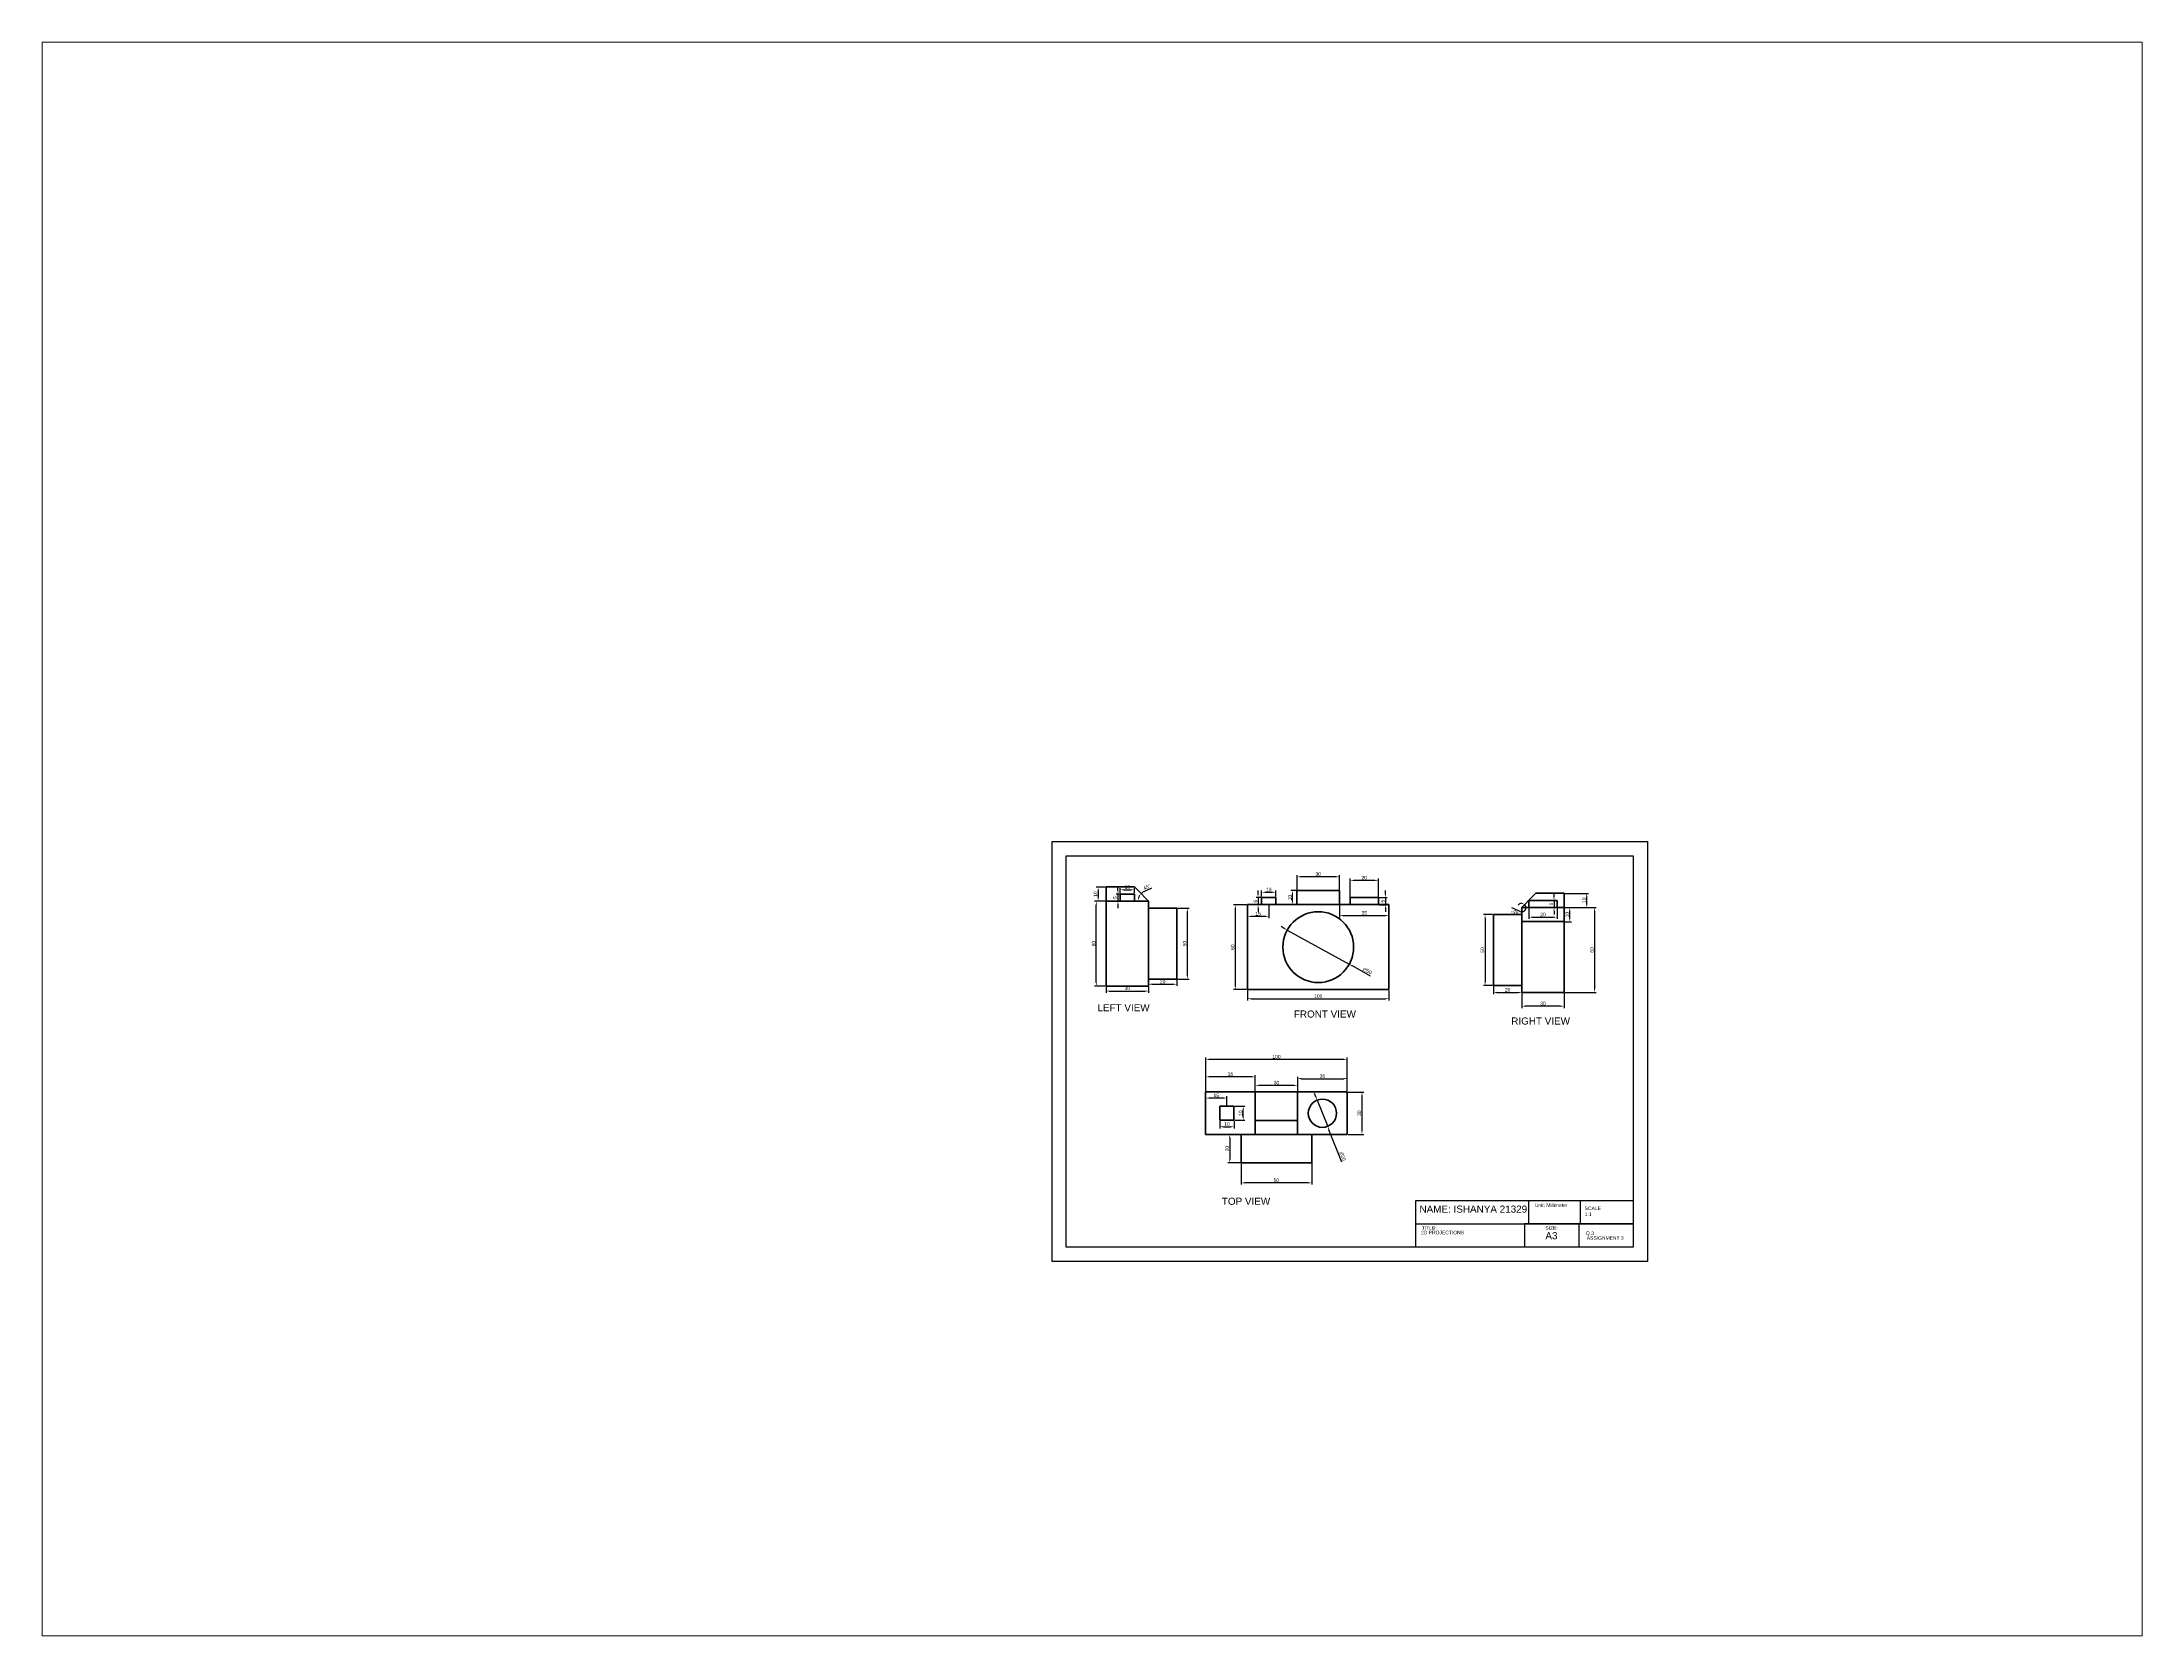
# Paper-space layout 'Layout2' of a CAD drawing. Header units: millimetres. Extents: x 26 to 231, y 20 to 176.
# The model-space entities are those that its viewports show. They can reach past a viewport. Long polylines and large blocks are cut down to what shows.
import ezdxf

# ---------------------------------------------------------------- set-up
doc = ezdxf.new("R2010")
doc.units = ezdxf.units.MM
doc.linetypes.add('ACAD_ISO07W100', pattern=[3, 0, -3])
doc.layers.get('0').update_dxf_attribs({"lineweight": 35})
doc.layers.add('Layer1', color=7, linetype='ACAD_ISO07W100', lineweight=40)
doc.layers.add('Midpoint line', color=130, linetype='Continuous', lineweight=18)
doc.styles.get("Standard").update_dxf_attribs({"font": 'arial.ttf'})
doc.dimstyles.new('ISO-25', dxfattribs={"dimtxt": 2.5, "dimasz": 2.5, "dimexe": 1.25, "dimexo": 0.625, "dimtad": 1, "dimtxsty": 'Standard', "dimcen": 2.5, "dimclrd": 6, "dimclre": 5, "dimadec": 0, "dimazin": 0, "dimtfac": 1, "dimtmove": 0, "dimatfit": 3, "dimfxl": 1, "dimlwd": 25, "dimlwe": 25, "dimarcsym": 0})

# ---------------------------------------------------------------- blocks, each defined once
blk = doc.blocks.new('*D63')
at = {"color": 5, "linetype": 'Continuous', "lineweight": 25, "transparency": 16777216}
for p, q in [((31609.4, 19468.5), (31617.4, 19468.5)), ((31609.4, 19418.5), (31617.4, 19418.5))]:
    blk.add_line(p, q, dxfattribs=at)
at = {"color": 6, "linetype": 'Continuous', "lineweight": 25, "transparency": 16777216}
blk.add_line((31616.2, 19466), (31616.2, 19421), dxfattribs=at)
at = {"color": 6, "lineweight": 35, "transparency": 16777216}
for points in [[(31615.8, 19466), (31616.6, 19466), (31616.2, 19468.5)], [(31615.8, 19421), (31616.6, 19421), (31616.2, 19418.5)]]:
    blk.add_solid(points, dxfattribs=at)
at = {"layer": 'Defpoints', "color": 0, "lineweight": 35, "transparency": 16777216}
for p in [(31608.8, 19468.5), (31608.8, 19418.5), (31616.2, 19418.5)]:
    blk.add_point(p, dxfattribs=at)
at = {"color": 0, "lineweight": 35, "transparency": 16777216, "insert": (31614.3, 19443.5), "char_height": 2.5, "attachment_point": 5, "rotation": 90}
blk.add_mtext('50', dxfattribs=at)
blk = doc.blocks.new('*D65')
at = {"color": 5, "linetype": 'Continuous', "lineweight": 25, "transparency": 16777216}
for p, q in [((31568.8, 19479.1), (31568.8, 19482.7)), ((31578.8, 19479.1), (31578.8, 19482.7))]:
    blk.add_line(p, q, dxfattribs=at)
at = {"color": 6, "linetype": 'Continuous', "lineweight": 25, "transparency": 16777216}
blk.add_line((31571.3, 19481.5), (31576.3, 19481.5), dxfattribs=at)
at = {"color": 6, "lineweight": 35, "transparency": 16777216}
for points in [[(31571.3, 19481.9), (31571.3, 19481.1), (31568.8, 19481.5)], [(31576.3, 19481.9), (31576.3, 19481.1), (31578.8, 19481.5)]]:
    blk.add_solid(points, dxfattribs=at)
at = {"layer": 'Defpoints', "color": 0, "lineweight": 35, "transparency": 16777216}
for p in [(31568.8, 19478.5), (31578.8, 19481.5), (31578.8, 19478.5)]:
    blk.add_point(p, dxfattribs=at)
at = {"color": 0, "lineweight": 35, "transparency": 16777216, "insert": (31573.8, 19483.4), "char_height": 2.5, "attachment_point": 5}
blk.add_mtext('10', dxfattribs=at)
blk = doc.blocks.new('*D66')
at = {"color": 6, "linetype": 'Continuous', "lineweight": 25, "transparency": 16777216}
for p, q in [((31567.2, 19481), (31567.2, 19483.5)), ((31567.2, 19478.5), (31567.2, 19473.5)), ((31567.2, 19471), (31567.2, 19468.5))]:
    blk.add_line(p, q, dxfattribs=at)
at = {"color": 5, "linetype": 'Continuous', "lineweight": 25, "transparency": 16777216}
for p, q in [((31568.2, 19478.5), (31565.9, 19478.5)), ((31568.2, 19473.5), (31565.9, 19473.5))]:
    blk.add_line(p, q, dxfattribs=at)
at = {"color": 6, "lineweight": 35, "transparency": 16777216}
for points in [[(31566.8, 19481), (31567.6, 19481), (31567.2, 19478.5)], [(31566.8, 19471), (31567.6, 19471), (31567.2, 19473.5)]]:
    blk.add_solid(points, dxfattribs=at)
at = {"layer": 'Defpoints', "color": 0, "lineweight": 35, "transparency": 16777216}
for p in [(31567.2, 19473.5), (31568.8, 19478.5), (31568.8, 19473.5)]:
    blk.add_point(p, dxfattribs=at)
at = {"color": 0, "lineweight": 35, "transparency": 16777216, "insert": (31565.3, 19476), "char_height": 2.5, "attachment_point": 5, "rotation": 90}
blk.add_mtext('5', dxfattribs=at)
blk = doc.blocks.new('*D67')
at = {"color": 5, "linetype": 'Continuous', "lineweight": 25, "transparency": 16777216}
for p, q in [((31558.2, 19483.5), (31551.9, 19483.5)), ((31558.2, 19473.5), (31551.9, 19473.5))]:
    blk.add_line(p, q, dxfattribs=at)
at = {"color": 6, "linetype": 'Continuous', "lineweight": 25, "transparency": 16777216}
blk.add_line((31553.2, 19481), (31553.2, 19476), dxfattribs=at)
at = {"color": 6, "lineweight": 35, "transparency": 16777216}
for points in [[(31552.8, 19481), (31553.6, 19481), (31553.2, 19483.5)], [(31552.8, 19476), (31553.6, 19476), (31553.2, 19473.5)]]:
    blk.add_solid(points, dxfattribs=at)
at = {"layer": 'Defpoints', "color": 0, "lineweight": 35, "transparency": 16777216}
for p in [(31558.8, 19483.5), (31553.2, 19473.5), (31558.8, 19473.5)]:
    blk.add_point(p, dxfattribs=at)
at = {"color": 0, "lineweight": 35, "transparency": 16777216, "insert": (31551.3, 19478.5), "char_height": 2.5, "attachment_point": 5, "rotation": 90}
blk.add_mtext('10', dxfattribs=at)
blk = doc.blocks.new('*D68')
at = {"color": 5, "linetype": 'Continuous', "lineweight": 25, "transparency": 16777216}
for p, q in [((31558.2, 19473.5), (31550.7, 19473.5)), ((31558.2, 19413.5), (31550.7, 19413.5))]:
    blk.add_line(p, q, dxfattribs=at)
at = {"color": 6, "linetype": 'Continuous', "lineweight": 25, "transparency": 16777216}
blk.add_line((31551.9, 19416), (31551.9, 19471), dxfattribs=at)
at = {"color": 6, "lineweight": 35, "transparency": 16777216}
for points in [[(31551.5, 19471), (31552.3, 19471), (31551.9, 19473.5)], [(31551.5, 19416), (31552.3, 19416), (31551.9, 19413.5)]]:
    blk.add_solid(points, dxfattribs=at)
at = {"layer": 'Defpoints', "color": 0, "lineweight": 35, "transparency": 16777216}
for p in [(31551.9, 19473.5), (31558.8, 19473.5), (31558.8, 19413.5)]:
    blk.add_point(p, dxfattribs=at)
at = {"color": 0, "lineweight": 35, "transparency": 16777216, "insert": (31550, 19443.5), "char_height": 2.5, "attachment_point": 5, "rotation": 90}
blk.add_mtext('60', dxfattribs=at)
blk = doc.blocks.new('*D69')
at = {"color": 6, "linetype": 'Continuous', "lineweight": 25, "transparency": 16777216}
blk.add_line((31585.6, 19480.3), (31591.2, 19483), dxfattribs=at)
for start, end in [(153.8713, 160.8177), (115.5066, 134.6889)]:
    blk.add_arc((31588.8, 19473.5), 7.5, start, end, dxfattribs=at)
at = {"color": 6, "lineweight": 35, "transparency": 16777216}
for points in [[(31582.1, 19475.9), (31581.3, 19476.1), (31581.3, 19473.5)], [(31581.7, 19477.1), (31582.4, 19476.6), (31583.5, 19478.9)]]:
    blk.add_solid(points, dxfattribs=at)
at = {"layer": 'Defpoints', "color": 0, "lineweight": 35, "transparency": 16777216}
for p in [(31573.8, 19473.5), (31581.2, 19481.2), (31581.5, 19475.5), (31588.8, 19473.5), (31588.8, 19473.5)]:
    blk.add_point(p, dxfattribs=at)
at = {"color": 0, "lineweight": 35, "transparency": 16777216, "insert": (31587.6, 19483.4), "char_height": 2.5, "attachment_point": 5, "rotation": 25.5066}
blk.add_mtext('45°', dxfattribs=at)
blk = doc.blocks.new('*D70')
at = {"color": 5, "linetype": 'Continuous', "lineweight": 25, "transparency": 16777216}
for p, q in [((31558.8, 19412.9), (31558.8, 19408.7)), ((31588.8, 19412.9), (31588.8, 19408.7))]:
    blk.add_line(p, q, dxfattribs=at)
at = {"color": 6, "linetype": 'Continuous', "lineweight": 25, "transparency": 16777216}
blk.add_line((31561.3, 19410), (31586.3, 19410), dxfattribs=at)
at = {"color": 6, "lineweight": 35, "transparency": 16777216}
for points in [[(31561.3, 19410.4), (31561.3, 19409.6), (31558.8, 19410)], [(31586.3, 19410.4), (31586.3, 19409.6), (31588.8, 19410)]]:
    blk.add_solid(points, dxfattribs=at)
at = {"layer": 'Defpoints', "color": 0, "lineweight": 35, "transparency": 16777216}
for p in [(31558.8, 19413.5), (31588.8, 19413.5), (31588.8, 19410)]:
    blk.add_point(p, dxfattribs=at)
at = {"color": 0, "lineweight": 35, "transparency": 16777216, "insert": (31573.8, 19411.9), "char_height": 2.5, "attachment_point": 5}
blk.add_mtext('30', dxfattribs=at)
blk = doc.blocks.new('*D71')
at = {"color": 5, "linetype": 'Continuous', "lineweight": 25, "transparency": 16777216}
for p, q in [((31588.8, 19417.9), (31588.8, 19413.6)), ((31608.8, 19417.9), (31608.8, 19413.6))]:
    blk.add_line(p, q, dxfattribs=at)
at = {"color": 6, "linetype": 'Continuous', "lineweight": 25, "transparency": 16777216}
blk.add_line((31591.3, 19414.8), (31606.3, 19414.8), dxfattribs=at)
at = {"color": 6, "lineweight": 35, "transparency": 16777216}
for points in [[(31591.3, 19415.3), (31591.3, 19414.4), (31588.8, 19414.8)], [(31606.3, 19415.3), (31606.3, 19414.4), (31608.8, 19414.8)]]:
    blk.add_solid(points, dxfattribs=at)
at = {"layer": 'Defpoints', "color": 0, "lineweight": 35, "transparency": 16777216}
for p in [(31588.8, 19418.5), (31608.8, 19418.5), (31608.8, 19414.8)]:
    blk.add_point(p, dxfattribs=at)
at = {"color": 0, "lineweight": 35, "transparency": 16777216, "insert": (31598.8, 19416.7), "char_height": 2.5, "attachment_point": 5}
blk.add_mtext('20', dxfattribs=at)
blk = doc.blocks.new('*D78')
at = {"color": 5, "linetype": 'Continuous', "lineweight": 25, "transparency": 16777216}
for p, q in [((31658.7, 19410.4), (31658.7, 19403.4)), ((31758.7, 19410.4), (31758.7, 19403.4))]:
    blk.add_line(p, q, dxfattribs=at)
at = {"color": 6, "linetype": 'Continuous', "lineweight": 25, "transparency": 16777216}
blk.add_line((31661.2, 19404.6), (31756.2, 19404.6), dxfattribs=at)
at = {"color": 6, "lineweight": 35, "transparency": 16777216}
for points in [[(31661.2, 19405), (31661.2, 19404.2), (31658.7, 19404.6)], [(31756.2, 19405), (31756.2, 19404.2), (31758.7, 19404.6)]]:
    blk.add_solid(points, dxfattribs=at)
at = {"layer": 'Defpoints', "color": 0, "lineweight": 35, "transparency": 16777216}
for p in [(31658.7, 19411), (31758.7, 19411), (31758.7, 19404.6)]:
    blk.add_point(p, dxfattribs=at)
at = {"color": 0, "transparency": 16777216, "insert": (31708.7, 19406.5), "char_height": 2.5, "attachment_point": 5}
blk.add_mtext('100', dxfattribs=at)
blk = doc.blocks.new('*D81')
at = {"color": 5, "linetype": 'Continuous', "lineweight": 25, "transparency": 16777216}
for p, q in [((31731.2, 19471.7), (31731.2, 19489.4)), ((31751.2, 19471.7), (31751.2, 19489.4))]:
    blk.add_line(p, q, dxfattribs=at)
at = {"color": 6, "linetype": 'Continuous', "lineweight": 25, "transparency": 16777216}
blk.add_line((31748.7, 19488.2), (31733.7, 19488.2), dxfattribs=at)
at = {"color": 6, "lineweight": 35, "transparency": 16777216}
for points in [[(31733.7, 19488.6), (31733.7, 19487.8), (31731.2, 19488.2)], [(31748.7, 19488.6), (31748.7, 19487.8), (31751.2, 19488.2)]]:
    blk.add_solid(points, dxfattribs=at)
at = {"layer": 'Defpoints', "color": 0, "lineweight": 35, "transparency": 16777216}
for p in [(31731.2, 19488.2), (31731.2, 19471), (31751.2, 19471)]:
    blk.add_point(p, dxfattribs=at)
at = {"color": 0, "transparency": 16777216, "insert": (31741.2, 19490.1), "char_height": 2.5, "attachment_point": 5}
blk.add_mtext('20', dxfattribs=at)
blk = doc.blocks.new('*D83')
at = {"color": 5, "linetype": 'Continuous', "lineweight": 25, "transparency": 16777216}
for p, q in [((31693.7, 19471.7), (31693.7, 19491.9)), ((31723.7, 19471.7), (31723.7, 19491.9))]:
    blk.add_line(p, q, dxfattribs=at)
at = {"color": 6, "linetype": 'Continuous', "lineweight": 25, "transparency": 16777216}
blk.add_line((31721.2, 19490.7), (31696.2, 19490.7), dxfattribs=at)
at = {"color": 6, "lineweight": 35, "transparency": 16777216}
for points in [[(31696.2, 19491.1), (31696.2, 19490.3), (31693.7, 19490.7)], [(31721.2, 19491.1), (31721.2, 19490.3), (31723.7, 19490.7)]]:
    blk.add_solid(points, dxfattribs=at)
at = {"layer": 'Defpoints', "color": 0, "lineweight": 35, "transparency": 16777216}
for p in [(31693.7, 19490.7), (31693.7, 19471), (31723.7, 19471)]:
    blk.add_point(p, dxfattribs=at)
at = {"color": 0, "transparency": 16777216, "insert": (31708.7, 19492.6), "char_height": 2.5, "attachment_point": 5}
blk.add_mtext('30', dxfattribs=at)
blk = doc.blocks.new('*D84')
at = {"color": 5, "linetype": 'Continuous', "lineweight": 25, "transparency": 16777216}
for p, q in [((31658.1, 19471), (31648.9, 19471)), ((31658.1, 19411), (31648.9, 19411))]:
    blk.add_line(p, q, dxfattribs=at)
at = {"color": 6, "linetype": 'Continuous', "lineweight": 25, "transparency": 16777216}
blk.add_line((31650.1, 19468.5), (31650.1, 19413.5), dxfattribs=at)
at = {"color": 6, "lineweight": 35, "transparency": 16777216}
for points in [[(31649.7, 19468.5), (31650.5, 19468.5), (31650.1, 19471)], [(31649.7, 19413.5), (31650.5, 19413.5), (31650.1, 19411)]]:
    blk.add_solid(points, dxfattribs=at)
at = {"layer": 'Defpoints', "color": 0, "lineweight": 35, "transparency": 16777216}
for p in [(31658.7, 19471), (31650.1, 19411), (31658.7, 19411)]:
    blk.add_point(p, dxfattribs=at)
at = {"color": 0, "lineweight": 35, "transparency": 16777216, "insert": (31648.2, 19441), "char_height": 2.5, "attachment_point": 5, "rotation": 90}
blk.add_mtext('60', dxfattribs=at)
blk = doc.blocks.new('*D85')
at = {"color": 6, "linetype": 'Continuous', "lineweight": 25, "transparency": 16777216}
for p, q in [((31684.6, 19454.3), (31682.4, 19455.5)), ((31686.8, 19453.1), (31730.6, 19429)), ((31745.7, 19420.6), (31732.8, 19427.8))]:
    blk.add_line(p, q, dxfattribs=at)
at = {"color": 6, "lineweight": 35, "transparency": 16777216}
for points in [[(31684.8, 19454.7), (31684.4, 19453.9), (31686.8, 19453.1)], [(31733, 19428.1), (31732.6, 19427.4), (31730.6, 19429)]]:
    blk.add_solid(points, dxfattribs=at)
at = {"layer": 'Defpoints', "color": 0, "lineweight": 35, "transparency": 16777216}
for p in [(31686.8, 19453.1), (31730.6, 19429)]:
    blk.add_point(p, dxfattribs=at)
at = {"color": 0, "lineweight": 35, "transparency": 16777216, "insert": (31743.4, 19424.2), "char_height": 2.5, "attachment_point": 5, "rotation": 331.1453}
blk.add_mtext('∅50', dxfattribs=at)
blk = doc.blocks.new('*D89')
at = {"color": 5, "linetype": 'Continuous', "lineweight": 25, "transparency": 16777216}
for p, q in [((31693.1, 19481), (31689.3, 19481)), ((31693.1, 19471), (31689.3, 19471))]:
    blk.add_line(p, q, dxfattribs=at)
at = {"color": 6, "linetype": 'Continuous', "lineweight": 25, "transparency": 16777216}
blk.add_line((31690.5, 19473.5), (31690.5, 19478.5), dxfattribs=at)
at = {"color": 6, "lineweight": 35, "transparency": 16777216}
for points in [[(31690.1, 19478.5), (31690.9, 19478.5), (31690.5, 19481)], [(31690.1, 19473.5), (31690.9, 19473.5), (31690.5, 19471)]]:
    blk.add_solid(points, dxfattribs=at)
at = {"layer": 'Defpoints', "color": 0, "lineweight": 35, "transparency": 16777216}
for p in [(31690.5, 19481), (31693.7, 19481), (31693.7, 19471)]:
    blk.add_point(p, dxfattribs=at)
at = {"color": 0, "lineweight": 35, "transparency": 16777216, "insert": (31688.6, 19476), "char_height": 2.5, "attachment_point": 5, "rotation": 90}
blk.add_mtext('10', dxfattribs=at)
blk = doc.blocks.new('*D91')
at = {"color": 5, "linetype": 'Continuous', "lineweight": 25, "transparency": 16777216}
for p, q in [((31751.8, 19476), (31757.5, 19476)), ((31751.8, 19471), (31757.5, 19471))]:
    blk.add_line(p, q, dxfattribs=at)
at = {"color": 6, "linetype": 'Continuous', "lineweight": 25, "transparency": 16777216}
for p, q in [((31756.2, 19478.5), (31756.2, 19481)), ((31756.2, 19476), (31756.2, 19471)), ((31756.2, 19468.5), (31756.2, 19466))]:
    blk.add_line(p, q, dxfattribs=at)
at = {"color": 6, "lineweight": 35, "transparency": 16777216}
for points in [[(31755.8, 19478.5), (31756.6, 19478.5), (31756.2, 19476)], [(31755.8, 19468.5), (31756.6, 19468.5), (31756.2, 19471)]]:
    blk.add_solid(points, dxfattribs=at)
at = {"layer": 'Defpoints', "color": 0, "lineweight": 35, "transparency": 16777216}
for p in [(31751.2, 19476), (31751.2, 19471), (31756.2, 19471)]:
    blk.add_point(p, dxfattribs=at)
at = {"color": 0, "lineweight": 35, "transparency": 16777216, "insert": (31754.3, 19473.5), "char_height": 2.5, "attachment_point": 5, "rotation": 90}
blk.add_mtext('5', dxfattribs=at)
blk = doc.blocks.new('*D93')
at = {"color": 5, "linetype": 'Continuous', "lineweight": 25, "transparency": 16777216}
for p, q in [((31668.1, 19476), (31664.9, 19476)), ((31668.1, 19471), (31664.9, 19471))]:
    blk.add_line(p, q, dxfattribs=at)
at = {"color": 6, "linetype": 'Continuous', "lineweight": 25, "transparency": 16777216}
for p, q in [((31666.2, 19478.5), (31666.2, 19481)), ((31666.2, 19476), (31666.2, 19471)), ((31666.2, 19468.5), (31666.2, 19466))]:
    blk.add_line(p, q, dxfattribs=at)
at = {"color": 6, "lineweight": 35, "transparency": 16777216}
for points in [[(31665.8, 19478.5), (31666.6, 19478.5), (31666.2, 19476)], [(31665.8, 19468.5), (31666.6, 19468.5), (31666.2, 19471)]]:
    blk.add_solid(points, dxfattribs=at)
at = {"layer": 'Defpoints', "color": 0, "lineweight": 35, "transparency": 16777216}
for p in [(31666.2, 19471), (31668.7, 19476), (31668.7, 19471)]:
    blk.add_point(p, dxfattribs=at)
at = {"color": 0, "lineweight": 35, "transparency": 16777216, "insert": (31664.3, 19473.5), "char_height": 2.5, "attachment_point": 5, "rotation": 90}
blk.add_mtext('5', dxfattribs=at)
blk = doc.blocks.new('*D94')
at = {"color": 5, "linetype": 'Continuous', "lineweight": 25, "transparency": 16777216}
for p, q in [((31668.7, 19476.7), (31668.7, 19481)), ((31678.7, 19476.7), (31678.7, 19481))]:
    blk.add_line(p, q, dxfattribs=at)
at = {"color": 6, "linetype": 'Continuous', "lineweight": 25, "transparency": 16777216}
blk.add_line((31671.2, 19479.8), (31676.2, 19479.8), dxfattribs=at)
at = {"color": 6, "lineweight": 35, "transparency": 16777216}
for points in [[(31671.2, 19480.2), (31671.2, 19479.4), (31668.7, 19479.8)], [(31676.2, 19480.2), (31676.2, 19479.4), (31678.7, 19479.8)]]:
    blk.add_solid(points, dxfattribs=at)
at = {"layer": 'Defpoints', "color": 0, "lineweight": 35, "transparency": 16777216}
for p in [(31668.7, 19476), (31678.7, 19479.8), (31678.7, 19476)]:
    blk.add_point(p, dxfattribs=at)
at = {"color": 0, "lineweight": 35, "transparency": 16777216, "insert": (31673.7, 19481.7), "char_height": 2.5, "attachment_point": 5}
blk.add_mtext('10', dxfattribs=at)
blk = doc.blocks.new('*D95')
at = {"color": 5, "linetype": 'Continuous', "lineweight": 25, "transparency": 16777216}
for p, q in [((31658.7, 19470.4), (31658.7, 19461.5)), ((31673.7, 19470.4), (31673.7, 19461.5))]:
    blk.add_line(p, q, dxfattribs=at)
at = {"color": 6, "linetype": 'Continuous', "lineweight": 25, "transparency": 16777216}
blk.add_line((31671.2, 19462.7), (31661.2, 19462.7), dxfattribs=at)
at = {"color": 6, "lineweight": 35, "transparency": 16777216}
for points in [[(31661.2, 19463.2), (31661.2, 19462.3), (31658.7, 19462.7)], [(31671.2, 19463.2), (31671.2, 19462.3), (31673.7, 19462.7)]]:
    blk.add_solid(points, dxfattribs=at)
at = {"layer": 'Defpoints', "color": 0, "lineweight": 35, "transparency": 16777216}
for p in [(31658.7, 19471), (31673.7, 19471), (31658.7, 19462.7)]:
    blk.add_point(p, dxfattribs=at)
at = {"color": 0, "lineweight": 35, "transparency": 16777216, "insert": (31666.2, 19464.6), "char_height": 2.5, "attachment_point": 5}
blk.add_mtext('15', dxfattribs=at)
blk = doc.blocks.new('*D96')
at = {"color": 5, "linetype": 'Continuous', "lineweight": 25, "transparency": 16777216}
for p, q in [((31723.7, 19470.4), (31723.7, 19462)), ((31758.7, 19470.4), (31758.7, 19462))]:
    blk.add_line(p, q, dxfattribs=at)
at = {"color": 6, "linetype": 'Continuous', "lineweight": 25, "transparency": 16777216}
blk.add_line((31726.2, 19463.3), (31756.2, 19463.3), dxfattribs=at)
at = {"color": 6, "lineweight": 35, "transparency": 16777216}
for points in [[(31726.2, 19463.7), (31726.2, 19462.9), (31723.7, 19463.3)], [(31756.2, 19463.7), (31756.2, 19462.9), (31758.7, 19463.3)]]:
    blk.add_solid(points, dxfattribs=at)
at = {"layer": 'Defpoints', "color": 0, "lineweight": 35, "transparency": 16777216}
for p in [(31723.7, 19471), (31758.7, 19471), (31758.7, 19463.3)]:
    blk.add_point(p, dxfattribs=at)
at = {"color": 0, "lineweight": 35, "transparency": 16777216, "insert": (31741.2, 19465.2), "char_height": 2.5, "attachment_point": 5}
blk.add_mtext('35', dxfattribs=at)
blk = doc.blocks.new('*D105')
at = {"color": 5, "linetype": 'Continuous', "lineweight": 25, "transparency": 16777216}
for p, q in [((31852.5, 19408.4), (31852.5, 19398)), ((31882.5, 19408.4), (31882.5, 19398))]:
    blk.add_line(p, q, dxfattribs=at)
at = {"color": 6, "linetype": 'Continuous', "lineweight": 25, "transparency": 16777216}
blk.add_line((31880, 19399.3), (31855, 19399.3), dxfattribs=at)
at = {"color": 6, "lineweight": 35, "transparency": 16777216}
for points in [[(31855, 19399.7), (31855, 19398.9), (31852.5, 19399.3)], [(31880, 19399.7), (31880, 19398.9), (31882.5, 19399.3)]]:
    blk.add_solid(points, dxfattribs=at)
at = {"layer": 'Defpoints', "color": 0, "lineweight": 35, "transparency": 16777216}
for p in [(31852.5, 19409), (31882.5, 19409), (31852.5, 19399.3)]:
    blk.add_point(p, dxfattribs=at)
at = {"color": 0, "transparency": 16777216, "insert": (31867.5, 19401.2), "char_height": 2.5, "attachment_point": 5}
blk.add_mtext('30', dxfattribs=at)
blk = doc.blocks.new('*D107')
at = {"color": 5, "linetype": 'Continuous', "lineweight": 25, "transparency": 16777216}
for p, q in [((31883.1, 19479), (31899.7, 19479)), ((31883.1, 19469), (31899.7, 19469))]:
    blk.add_line(p, q, dxfattribs=at)
at = {"color": 6, "linetype": 'Continuous', "lineweight": 25, "transparency": 16777216}
blk.add_line((31898.4, 19471.5), (31898.4, 19476.5), dxfattribs=at)
at = {"color": 6, "lineweight": 35, "transparency": 16777216}
for points in [[(31898, 19476.5), (31898.9, 19476.5), (31898.4, 19479)], [(31898, 19471.5), (31898.9, 19471.5), (31898.4, 19469)]]:
    blk.add_solid(points, dxfattribs=at)
at = {"layer": 'Defpoints', "color": 0, "lineweight": 35, "transparency": 16777216}
for p in [(31882.5, 19479), (31882.5, 19469), (31898.4, 19479)]:
    blk.add_point(p, dxfattribs=at)
at = {"color": 0, "transparency": 16777216, "insert": (31896.5, 19474.1), "char_height": 2.5, "attachment_point": 5, "rotation": 90}
blk.add_mtext('10', dxfattribs=at)
blk = doc.blocks.new('*D108')
at = {"color": 5, "linetype": 'Continuous', "lineweight": 25, "transparency": 16777216}
for p, q in [((31883.1, 19469), (31905.2, 19469)), ((31883.1, 19409), (31905.2, 19409))]:
    blk.add_line(p, q, dxfattribs=at)
at = {"color": 6, "linetype": 'Continuous', "lineweight": 25, "transparency": 16777216}
blk.add_line((31904, 19466.5), (31904, 19411.5), dxfattribs=at)
at = {"color": 6, "lineweight": 35, "transparency": 16777216}
for points in [[(31903.6, 19466.5), (31904.4, 19466.5), (31904, 19469)], [(31903.6, 19411.5), (31904.4, 19411.5), (31904, 19409)]]:
    blk.add_solid(points, dxfattribs=at)
at = {"layer": 'Defpoints', "color": 0, "lineweight": 35, "transparency": 16777216}
for p in [(31882.5, 19469), (31882.5, 19409), (31904, 19409)]:
    blk.add_point(p, dxfattribs=at)
at = {"color": 0, "transparency": 16777216, "insert": (31902.1, 19439), "char_height": 2.5, "attachment_point": 5, "rotation": 90}
blk.add_mtext('60', dxfattribs=at)
blk = doc.blocks.new('*D111')
at = {"color": 5, "linetype": 'Continuous', "lineweight": 25, "transparency": 16777216}
for p, q in [((31873.1, 19474), (31876.5, 19474)), ((31873.1, 19469), (31876.5, 19469))]:
    blk.add_line(p, q, dxfattribs=at)
at = {"color": 6, "linetype": 'Continuous', "lineweight": 25, "transparency": 16777216}
for p, q in [((31875.3, 19476.5), (31875.3, 19479)), ((31875.3, 19474), (31875.3, 19469)), ((31875.3, 19466.5), (31875.3, 19464))]:
    blk.add_line(p, q, dxfattribs=at)
at = {"color": 6, "lineweight": 35, "transparency": 16777216}
for points in [[(31874.9, 19476.5), (31875.7, 19476.5), (31875.3, 19474)], [(31874.9, 19466.5), (31875.7, 19466.5), (31875.3, 19469)]]:
    blk.add_solid(points, dxfattribs=at)
at = {"layer": 'Defpoints', "color": 0, "lineweight": 35, "transparency": 16777216}
for p in [(31872.5, 19474), (31872.5, 19469), (31875.3, 19469)]:
    blk.add_point(p, dxfattribs=at)
at = {"color": 0, "lineweight": 35, "transparency": 16777216, "insert": (31873.4, 19471.5), "char_height": 2.5, "attachment_point": 5, "rotation": 90}
blk.add_mtext('5', dxfattribs=at)
blk = doc.blocks.new('*D112')
at = {"color": 5, "linetype": 'Continuous', "lineweight": 25, "transparency": 16777216}
for p, q in [((31857.5, 19468.4), (31857.5, 19461)), ((31877.5, 19468.4), (31877.5, 19461))]:
    blk.add_line(p, q, dxfattribs=at)
at = {"color": 6, "linetype": 'Continuous', "lineweight": 25, "transparency": 16777216}
blk.add_line((31860, 19462.2), (31875, 19462.2), dxfattribs=at)
at = {"color": 6, "lineweight": 35, "transparency": 16777216}
for points in [[(31860, 19462.6), (31860, 19461.8), (31857.5, 19462.2)], [(31875, 19462.6), (31875, 19461.8), (31877.5, 19462.2)]]:
    blk.add_solid(points, dxfattribs=at)
at = {"layer": 'Defpoints', "color": 0, "lineweight": 35, "transparency": 16777216}
for p in [(31857.5, 19469), (31877.5, 19469), (31877.5, 19462.2)]:
    blk.add_point(p, dxfattribs=at)
at = {"color": 0, "lineweight": 35, "transparency": 16777216, "insert": (31867.5, 19464.1), "char_height": 2.5, "attachment_point": 5}
blk.add_mtext('20', dxfattribs=at)
blk = doc.blocks.new('*D116')
at = {"color": 5, "linetype": 'Continuous', "lineweight": 25, "transparency": 16777216}
for p, q in [((31832.5, 19413.4), (31832.5, 19407.8)), ((31852.5, 19413.4), (31852.5, 19407.8))]:
    blk.add_line(p, q, dxfattribs=at)
at = {"color": 6, "linetype": 'Continuous', "lineweight": 25, "transparency": 16777216}
blk.add_line((31835, 19409), (31850, 19409), dxfattribs=at)
at = {"color": 6, "lineweight": 35, "transparency": 16777216}
for points in [[(31835, 19409.5), (31835, 19408.6), (31832.5, 19409)], [(31850, 19409.5), (31850, 19408.6), (31852.5, 19409)]]:
    blk.add_solid(points, dxfattribs=at)
at = {"layer": 'Defpoints', "color": 0, "lineweight": 35, "transparency": 16777216}
for p in [(31832.5, 19414), (31852.5, 19414), (31852.5, 19409)]:
    blk.add_point(p, dxfattribs=at)
at = {"color": 0, "lineweight": 35, "transparency": 16777216, "insert": (31842.5, 19410.9), "char_height": 2.5, "attachment_point": 5}
blk.add_mtext('20', dxfattribs=at)
blk = doc.blocks.new('*D117')
at = {"color": 5, "linetype": 'Continuous', "lineweight": 25, "transparency": 16777216}
for p, q in [((31831.9, 19464), (31825.4, 19464)), ((31831.9, 19414), (31825.4, 19414))]:
    blk.add_line(p, q, dxfattribs=at)
at = {"color": 6, "linetype": 'Continuous', "lineweight": 25, "transparency": 16777216}
blk.add_line((31826.6, 19461.5), (31826.6, 19416.5), dxfattribs=at)
at = {"color": 6, "lineweight": 35, "transparency": 16777216}
for points in [[(31826.2, 19461.5), (31827, 19461.5), (31826.6, 19464)], [(31826.2, 19416.5), (31827, 19416.5), (31826.6, 19414)]]:
    blk.add_solid(points, dxfattribs=at)
at = {"layer": 'Defpoints', "color": 0, "lineweight": 35, "transparency": 16777216}
for p in [(31832.5, 19464), (31826.6, 19414), (31832.5, 19414)]:
    blk.add_point(p, dxfattribs=at)
at = {"color": 0, "lineweight": 35, "transparency": 16777216, "insert": (31824.7, 19439), "char_height": 2.5, "attachment_point": 5, "rotation": 90}
blk.add_mtext('50', dxfattribs=at)
blk = doc.blocks.new('*D135')
at = {"color": 5, "linetype": 'Continuous', "lineweight": 25, "transparency": 16777216}
for p, q in [((31654.2, 19308.1), (31654.2, 19273.3)), ((31704.2, 19308.1), (31704.2, 19273.3))]:
    blk.add_line(p, q, dxfattribs=at)
at = {"color": 6, "linetype": 'Continuous', "lineweight": 25, "transparency": 16777216}
blk.add_line((31701.7, 19274.5), (31656.7, 19274.5), dxfattribs=at)
at = {"color": 6, "lineweight": 35, "transparency": 16777216}
for points in [[(31656.7, 19274.9), (31656.7, 19274.1), (31654.2, 19274.5)], [(31701.7, 19274.9), (31701.7, 19274.1), (31704.2, 19274.5)]]:
    blk.add_solid(points, dxfattribs=at)
at = {"layer": 'Defpoints', "color": 0, "lineweight": 35, "transparency": 16777216}
for p in [(31654.2, 19308.7), (31704.2, 19308.7), (31654.2, 19274.5)]:
    blk.add_point(p, dxfattribs=at)
at = {"color": 0, "transparency": 16777216, "insert": (31679.2, 19276.4), "char_height": 2.5, "attachment_point": 5}
blk.add_mtext('50', dxfattribs=at)
blk = doc.blocks.new('*D136')
at = {"color": 5, "linetype": 'Continuous', "lineweight": 25, "transparency": 16777216}
for p, q in [((31653.5, 19308.7), (31644.9, 19308.7)), ((31653.5, 19288.7), (31644.9, 19288.7))]:
    blk.add_line(p, q, dxfattribs=at)
at = {"color": 6, "linetype": 'Continuous', "lineweight": 25, "transparency": 16777216}
blk.add_line((31646.2, 19306.2), (31646.2, 19291.2), dxfattribs=at)
at = {"color": 6, "lineweight": 35, "transparency": 16777216}
for points in [[(31645.7, 19306.2), (31646.6, 19306.2), (31646.2, 19308.7)], [(31645.7, 19291.2), (31646.6, 19291.2), (31646.2, 19288.7)]]:
    blk.add_solid(points, dxfattribs=at)
at = {"layer": 'Defpoints', "color": 0, "lineweight": 35, "transparency": 16777216}
for p in [(31654.2, 19308.7), (31646.2, 19288.7), (31654.2, 19288.7)]:
    blk.add_point(p, dxfattribs=at)
at = {"color": 0, "transparency": 16777216, "insert": (31644.3, 19298.7), "char_height": 2.5, "attachment_point": 5, "rotation": 90}
blk.add_mtext('20', dxfattribs=at)
blk = doc.blocks.new('*D138')
at = {"color": 5, "linetype": 'Continuous', "lineweight": 25, "transparency": 16777216}
for p, q in [((31629.2, 19339.3), (31629.2, 19363)), ((31729.2, 19339.3), (31729.2, 19363))]:
    blk.add_line(p, q, dxfattribs=at)
at = {"color": 6, "linetype": 'Continuous', "lineweight": 25, "transparency": 16777216}
blk.add_line((31726.7, 19361.7), (31631.7, 19361.7), dxfattribs=at)
at = {"color": 6, "lineweight": 35, "transparency": 16777216}
for points in [[(31631.7, 19362.1), (31631.7, 19361.3), (31629.2, 19361.7)], [(31726.7, 19362.1), (31726.7, 19361.3), (31729.2, 19361.7)]]:
    blk.add_solid(points, dxfattribs=at)
at = {"layer": 'Defpoints', "color": 0, "lineweight": 35, "transparency": 16777216}
for p in [(31629.2, 19361.7), (31629.2, 19338.7), (31729.2, 19338.7)]:
    blk.add_point(p, dxfattribs=at)
at = {"color": 0, "transparency": 16777216, "insert": (31679.2, 19363.6), "char_height": 2.5, "attachment_point": 5}
blk.add_mtext('100', dxfattribs=at)
blk = doc.blocks.new('*D139')
at = {"color": 5, "linetype": 'Continuous', "lineweight": 25, "transparency": 16777216}
for p, q in [((31664.2, 19339.3), (31664.2, 19344.6)), ((31694.2, 19339.3), (31694.2, 19344.6))]:
    blk.add_line(p, q, dxfattribs=at)
at = {"color": 6, "linetype": 'Continuous', "lineweight": 25, "transparency": 16777216}
blk.add_line((31691.7, 19343.4), (31666.7, 19343.4), dxfattribs=at)
at = {"color": 6, "lineweight": 35, "transparency": 16777216}
for points in [[(31666.7, 19343.8), (31666.7, 19343), (31664.2, 19343.4)], [(31691.7, 19343.8), (31691.7, 19343), (31694.2, 19343.4)]]:
    blk.add_solid(points, dxfattribs=at)
at = {"layer": 'Defpoints', "color": 0, "lineweight": 35, "transparency": 16777216}
for p in [(31664.2, 19343.4), (31664.2, 19338.7), (31694.2, 19338.7)]:
    blk.add_point(p, dxfattribs=at)
at = {"color": 0, "transparency": 16777216, "insert": (31679.2, 19345.3), "char_height": 2.5, "attachment_point": 5}
blk.add_mtext('30', dxfattribs=at)
blk = doc.blocks.new('*D140')
at = {"color": 5, "linetype": 'Continuous', "lineweight": 25, "transparency": 16777216}
for p, q in [((31729.8, 19338.7), (31740.9, 19338.7)), ((31729.8, 19308.7), (31740.9, 19308.7))]:
    blk.add_line(p, q, dxfattribs=at)
at = {"color": 6, "linetype": 'Continuous', "lineweight": 25, "transparency": 16777216}
blk.add_line((31739.6, 19336.2), (31739.6, 19311.2), dxfattribs=at)
at = {"color": 6, "lineweight": 35, "transparency": 16777216}
for points in [[(31739.2, 19336.2), (31740, 19336.2), (31739.6, 19338.7)], [(31739.2, 19311.2), (31740, 19311.2), (31739.6, 19308.7)]]:
    blk.add_solid(points, dxfattribs=at)
at = {"layer": 'Defpoints', "color": 0, "lineweight": 35, "transparency": 16777216}
for p in [(31729.2, 19338.7), (31729.2, 19308.7), (31739.6, 19308.7)]:
    blk.add_point(p, dxfattribs=at)
at = {"color": 0, "lineweight": 35, "transparency": 16777216, "insert": (31737.7, 19323.7), "char_height": 2.5, "attachment_point": 5, "rotation": 90}
blk.add_mtext('30', dxfattribs=at)
blk = doc.blocks.new('*D141')
at = {"color": 6, "linetype": 'Continuous', "lineweight": 25, "transparency": 16777216}
for p, q in [((31707, 19335.3), (31706.1, 19337.6)), ((31707.9, 19333), (31715.4, 19314.4)), ((31725.4, 19289.1), (31716.3, 19312.1))]:
    blk.add_line(p, q, dxfattribs=at)
at = {"color": 6, "lineweight": 35, "transparency": 16777216}
for points in [[(31707.4, 19335.5), (31706.6, 19335.2), (31707.9, 19333)], [(31716.7, 19312.3), (31715.9, 19311.9), (31715.4, 19314.4)]]:
    blk.add_solid(points, dxfattribs=at)
at = {"layer": 'Defpoints', "color": 0, "lineweight": 35, "transparency": 16777216}
for p in [(31707.9, 19333), (31715.4, 19314.4)]:
    blk.add_point(p, dxfattribs=at)
at = {"color": 0, "lineweight": 35, "transparency": 16777216, "insert": (31725.9, 19293.3), "char_height": 2.5, "attachment_point": 5, "rotation": 291.7287}
blk.add_mtext('∅20', dxfattribs=at)
blk = doc.blocks.new('*D143')
at = {"color": 5, "linetype": 'Continuous', "lineweight": 25, "transparency": 16777216}
for p, q in [((31694.2, 19339.3), (31694.2, 19349.4)), ((31729.2, 19339.3), (31729.2, 19349.4))]:
    blk.add_line(p, q, dxfattribs=at)
at = {"color": 6, "linetype": 'Continuous', "lineweight": 25, "transparency": 16777216}
blk.add_line((31696.7, 19348.1), (31726.7, 19348.1), dxfattribs=at)
at = {"color": 6, "lineweight": 35, "transparency": 16777216}
for points in [[(31696.7, 19348.6), (31696.7, 19347.7), (31694.2, 19348.1)], [(31726.7, 19348.6), (31726.7, 19347.7), (31729.2, 19348.1)]]:
    blk.add_solid(points, dxfattribs=at)
at = {"layer": 'Defpoints', "color": 0, "lineweight": 35, "transparency": 16777216}
for p in [(31694.2, 19338.7), (31729.2, 19348.1), (31729.2, 19338.7)]:
    blk.add_point(p, dxfattribs=at)
at = {"color": 0, "lineweight": 35, "transparency": 16777216, "insert": (31711.7, 19350), "char_height": 2.5, "attachment_point": 5}
blk.add_mtext('35', dxfattribs=at)
blk = doc.blocks.new('*D144')
at = {"color": 5, "linetype": 'Continuous', "lineweight": 25, "transparency": 16777216}
for p, q in [((31629.2, 19339.3), (31629.2, 19350.6)), ((31664.2, 19339.3), (31664.2, 19350.6))]:
    blk.add_line(p, q, dxfattribs=at)
at = {"color": 6, "linetype": 'Continuous', "lineweight": 25, "transparency": 16777216}
blk.add_line((31661.7, 19349.4), (31631.7, 19349.4), dxfattribs=at)
at = {"color": 6, "lineweight": 35, "transparency": 16777216}
for points in [[(31631.7, 19349.8), (31631.7, 19349), (31629.2, 19349.4)], [(31661.7, 19349.8), (31661.7, 19349), (31664.2, 19349.4)]]:
    blk.add_solid(points, dxfattribs=at)
at = {"layer": 'Defpoints', "color": 0, "lineweight": 35, "transparency": 16777216}
for p in [(31629.2, 19349.4), (31629.2, 19338.7), (31664.2, 19338.7)]:
    blk.add_point(p, dxfattribs=at)
at = {"color": 0, "lineweight": 35, "transparency": 16777216, "insert": (31646.7, 19351.3), "char_height": 2.5, "attachment_point": 5}
blk.add_mtext('35', dxfattribs=at)
blk = doc.blocks.new('*D145')
at = {"color": 5, "linetype": 'Continuous', "lineweight": 25, "transparency": 16777216}
for p, q in [((31639.2, 19318.1), (31639.2, 19312.9)), ((31649.2, 19318.1), (31649.2, 19312.9))]:
    blk.add_line(p, q, dxfattribs=at)
at = {"color": 6, "linetype": 'Continuous', "lineweight": 25, "transparency": 16777216}
blk.add_line((31641.7, 19314.2), (31646.7, 19314.2), dxfattribs=at)
at = {"color": 6, "lineweight": 35, "transparency": 16777216}
for points in [[(31641.7, 19314.6), (31641.7, 19313.7), (31639.2, 19314.2)], [(31646.7, 19314.6), (31646.7, 19313.7), (31649.2, 19314.2)]]:
    blk.add_solid(points, dxfattribs=at)
at = {"layer": 'Defpoints', "color": 0, "lineweight": 35, "transparency": 16777216}
for p in [(31639.2, 19318.7), (31649.2, 19318.7), (31649.2, 19314.2)]:
    blk.add_point(p, dxfattribs=at)
at = {"color": 0, "lineweight": 35, "transparency": 16777216, "insert": (31644.2, 19316.1), "char_height": 2.5, "attachment_point": 5}
blk.add_mtext('10', dxfattribs=at)
blk = doc.blocks.new('*D146')
at = {"color": 5, "linetype": 'Continuous', "lineweight": 25, "transparency": 16777216}
for p, q in [((31649.8, 19328.7), (31656.9, 19328.7)), ((31649.8, 19318.7), (31656.9, 19318.7))]:
    blk.add_line(p, q, dxfattribs=at)
at = {"color": 6, "linetype": 'Continuous', "lineweight": 25, "transparency": 16777216}
blk.add_line((31655.7, 19321.2), (31655.7, 19326.2), dxfattribs=at)
at = {"color": 6, "lineweight": 35, "transparency": 16777216}
for points in [[(31655.3, 19326.2), (31656.1, 19326.2), (31655.7, 19328.7)], [(31655.3, 19321.2), (31656.1, 19321.2), (31655.7, 19318.7)]]:
    blk.add_solid(points, dxfattribs=at)
at = {"layer": 'Defpoints', "color": 0, "lineweight": 35, "transparency": 16777216}
for p in [(31649.2, 19328.7), (31655.7, 19328.7), (31649.2, 19318.7)]:
    blk.add_point(p, dxfattribs=at)
at = {"color": 0, "lineweight": 35, "transparency": 16777216, "insert": (31653.8, 19323.7), "char_height": 2.5, "attachment_point": 5, "rotation": 90}
blk.add_mtext('10', dxfattribs=at)
blk = doc.blocks.new('*D147')
at = {"color": 5, "linetype": 'Continuous', "lineweight": 25, "transparency": 16777216}
for p, q in [((31629.2, 19329.3), (31629.2, 19335.7)), ((31644.2, 19329.3), (31644.2, 19335.7))]:
    blk.add_line(p, q, dxfattribs=at)
at = {"color": 6, "linetype": 'Continuous', "lineweight": 25, "transparency": 16777216}
blk.add_line((31641.7, 19334.4), (31631.7, 19334.4), dxfattribs=at)
at = {"color": 6, "lineweight": 35, "transparency": 16777216}
for points in [[(31631.7, 19334.8), (31631.7, 19334), (31629.2, 19334.4)], [(31641.7, 19334.8), (31641.7, 19334), (31644.2, 19334.4)]]:
    blk.add_solid(points, dxfattribs=at)
at = {"layer": 'Defpoints', "color": 0, "lineweight": 35, "transparency": 16777216}
for p in [(31629.2, 19334.4), (31629.2, 19328.7), (31644.2, 19328.7)]:
    blk.add_point(p, dxfattribs=at)
at = {"color": 0, "lineweight": 35, "transparency": 16777216, "insert": (31636.7, 19336.3), "char_height": 2.5, "attachment_point": 5}
blk.add_mtext('15', dxfattribs=at)
blk = doc.blocks.new('*D148')
at = {"color": 5, "linetype": 'Continuous', "lineweight": 25, "transparency": 16777216}
for p, q in [((31883.1, 19469), (31887.6, 19469)), ((31883.1, 19459), (31887.6, 19459))]:
    blk.add_line(p, q, dxfattribs=at)
at = {"color": 6, "linetype": 'Continuous', "lineweight": 25, "transparency": 16777216}
blk.add_line((31886.4, 19461.5), (31886.4, 19466.5), dxfattribs=at)
at = {"color": 6, "lineweight": 35, "transparency": 16777216}
for points in [[(31886, 19466.5), (31886.8, 19466.5), (31886.4, 19469)], [(31886, 19461.5), (31886.8, 19461.5), (31886.4, 19459)]]:
    blk.add_solid(points, dxfattribs=at)
at = {"layer": 'Defpoints', "color": 0, "lineweight": 35, "transparency": 16777216}
for p in [(31882.5, 19469), (31886.4, 19469), (31882.5, 19459)]:
    blk.add_point(p, dxfattribs=at)
at = {"color": 0, "lineweight": 35, "transparency": 16777216, "insert": (31884.5, 19464), "char_height": 2.5, "attachment_point": 5, "rotation": 90}
blk.add_mtext('10', dxfattribs=at)
blk = doc.blocks.new('*D149')
at = {"layer": 'Defpoints', "color": 0, "lineweight": 35, "transparency": 16777216}
for p in [(31852.5, 19469), (31852.5, 19469), (31855.1, 19470.5), (31860.1, 19476.7), (31867.5, 19469)]:
    blk.add_point(p, dxfattribs=at)
at = {"layer": 'Midpoint line', "color": 6, "linetype": 'Continuous', "lineweight": 25, "transparency": 16777216}
blk.add_line((31851.3, 19466.3), (31845.6, 19468.9), dxfattribs=at)
for start, end in [(94.9544, 144.5978), (245.806, 0), (0, 45.3111), (260.7132, 310.3566)]:
    blk.add_arc((31852.5, 19469), 2.98, start, end, dxfattribs=at)
at = {"layer": 'Midpoint line', "color": 6, "lineweight": 35, "transparency": 16777216}
for points in [[(31852.4, 19472.4), (31852.1, 19471.6), (31854.6, 19471.2)], [(31854, 19466.9), (31854.8, 19466.6), (31855.5, 19469)]]:
    blk.add_solid(points, dxfattribs=at)
at = {"layer": 'Midpoint line', "color": 0, "lineweight": 35, "transparency": 16777216, "insert": (31847.6, 19465.9), "char_height": 2.5, "attachment_point": 5, "rotation": 155.806}
blk.add_mtext('45°', dxfattribs=at)

msp = doc.modelspace()

# ---------------------------------------------------------------- linework, layer by layer
for p, q in [((31558.785, 19473.522), (31558.785, 19483.522)), ((31558.785, 19483.522), (31578.893, 19483.522)), ((31581.183, 19481.207), (31578.893, 19483.522)), ((31558.785, 19473.522), (31558.785, 19413.522)), ((31588.785, 19473.522), (31558.785, 19473.522)), ((31573.785, 19478.522), (31568.785, 19478.522)), ((31568.785, 19478.522), (31568.785, 19473.522)), ((31573.785, 19478.522), (31578.785, 19478.522)), ((31588.785, 19473.522), (31573.785, 19473.522)), ((31578.785, 19478.522), (31578.785, 19473.522)), ((31588.785, 19473.522), (31581.183, 19481.207)), ((31588.785, 19413.522), (31588.785, 19473.522)), ((31588.785, 19473.522), (31588.785, 19443.522)), ((31608.785, 19468.522), (31588.785, 19468.522)), ((31608.785, 19443.522), (31608.785, 19468.522)), ((31758.695, 19471.032), (31658.695, 19471.032)), ((31658.695, 19471.032), (31658.695, 19411.032)), ((31693.695, 19471.032), (31676.195, 19471.032)), ((31708.695, 19481.032), (31693.695, 19481.032)), ((31693.695, 19481.032), (31693.695, 19471.032)), ((31708.695, 19481.032), (31723.695, 19481.032)), ((31758.695, 19471.032), (31708.695, 19471.032)), ((31723.695, 19481.032), (31723.695, 19471.032)), ((31723.695, 19471.032), (31741.195, 19471.032)), ((31741.195, 19476.032), (31731.195, 19476.032)), ((31731.195, 19476.032), (31731.195, 19471.032)), ((31741.195, 19476.032), (31751.195, 19476.032)), ((31751.195, 19476.032), (31751.195, 19471.032)), ((31758.695, 19411.032), (31758.695, 19471.032)), ((31758.695, 19471.032), (31758.695, 19441.032)), ((31852.5, 19469.043), (31860.102, 19476.728)), ((31852.5, 19409.043), (31852.5, 19469.043)), ((31852.5, 19469.043), (31882.5, 19469.043)), ((31852.5, 19469.043), (31867.5, 19469.043)), ((31852.5, 19469.043), (31852.5, 19439.043)), ((31852.5, 19469.043), (31867.5, 19469.043)), ((31867.5, 19474.043), (31857.5, 19474.043)), ((31857.5, 19474.043), (31857.5, 19469.043)), ((31860.102, 19476.728), (31862.392, 19479.043)), ((31882.5, 19479.043), (31862.392, 19479.043)), ((31867.5, 19474.043), (31877.5, 19474.043)), ((31877.5, 19474.043), (31877.5, 19469.043)), ((31882.5, 19469.043), (31882.5, 19479.043)), ((31882.5, 19469.043), (31882.5, 19409.043)), ((31832.5, 19439.043), (31832.5, 19464.043)), ((31832.5, 19464.043), (31852.5, 19464.043)), ((31852.5, 19459.043), (31882.5, 19459.043)), ((31608.785, 19443.522), (31608.785, 19418.522)), ((31832.5, 19439.043), (31832.5, 19414.043)), ((31558.785, 19413.522), (31588.785, 19413.522)), ((31608.785, 19418.522), (31588.785, 19418.522)), ((31658.695, 19411.032), (31758.695, 19411.032)), ((31832.5, 19414.043), (31852.5, 19414.043)), ((31882.5, 19409.043), (31852.5, 19409.043)), ((31629.15, 19338.71), (31629.15, 19308.71)), ((31664.15, 19318.602), (31664.15, 19338.71)), ((31664.15, 19338.71), (31664.15, 19308.71)), ((31729.15, 19338.71), (31679.15, 19338.71)), ((31694.15, 19318.602), (31694.15, 19338.71)), ((31729.15, 19308.71), (31729.15, 19338.71)), ((31629.15, 19308.71), (31729.15, 19308.71)), ((31664.15, 19308.71), (31646.65, 19308.71)), ((31654.15, 19288.71), (31654.15, 19308.71)), ((31679.15, 19318.602), (31664.15, 19318.602)), ((31679.15, 19318.602), (31694.15, 19318.602)), ((31729.15, 19308.71), (31679.15, 19308.71)), ((31694.15, 19318.602), (31694.15, 19308.71)), ((31694.15, 19308.71), (31711.65, 19308.71)), ((31704.15, 19288.71), (31704.15, 19308.71)), ((31679.15, 19288.71), (31654.15, 19288.71)), ((31654.15, 19288.71), (31704.15, 19288.71))]:
    msp.add_line(p, q)
at = {"lineweight": 35}
for p, q in [((31658.695, 19471.032), (31673.695, 19471.032)), ((31658.695, 19471.032), (31668.695, 19471.032)), ((31668.695, 19471.032), (31668.695, 19476.032)), ((31668.695, 19476.032), (31678.695, 19476.032)), ((31678.695, 19476.032), (31678.695, 19471.032)), ((31729.15, 19338.71), (31629.15, 19338.71)), ((31649.15, 19328.71), (31639.15, 19328.71)), ((31639.15, 19328.71), (31639.15, 19318.71)), ((31649.15, 19323.71), (31649.15, 19328.71)), ((31649.15, 19318.71), (31649.15, 19323.71)), ((31639.15, 19318.71), (31649.15, 19318.71))]:
    msp.add_line(p, q, dxfattribs=at)
at = {"lineweight": 30}
for points in [[(31520.587, 19515.548), (31941.249, 19515.548), (31941.249, 19219.09), (31520.587, 19219.09)], [(31530.587, 19505.548), (31931.249, 19505.548), (31931.249, 19229.09), (31530.587, 19229.09)]]:
    msp.add_lwpolyline(points, close=True, dxfattribs=at)
for centre, radius in [((31708.695, 19441.032), 25), ((31711.65, 19323.71), 10)]:
    msp.add_circle(centre, radius)
at = {"layer": 'Layer1', "linetype": 'Continuous', "lineweight": 30}
for p, q in [((31857.312, 19262.094), (31857.312, 19245.592)), ((31893.736, 19262.094), (31893.736, 19245.592)), ((31777.72, 19245.592), (31931.249, 19245.592)), ((31931.249, 19245.592), (31854.484, 19245.592)), ((31854.484, 19245.592), (31854.484, 19229.09)), ((31892.867, 19245.592), (31892.867, 19229.09))]:
    msp.add_line(p, q, dxfattribs=at)
msp.add_lwpolyline([(31931.249, 19229.09), (31777.72, 19229.09), (31777.72, 19262.094), (31931.249, 19262.094)], close=True, dxfattribs=at)

# ---------------------------------------------------------------- texts
for s, height, p in [('LEFT VIEW', 5, (31552.708, 19395.727)), ('FRONT VIEW', 5, (31691.489, 19391.285)), ('RIGHT VIEW', 5, (31845.087, 19386.35)), ('TOP VIEW', 5, (31640.619, 19259.03)), ('Unit: Millimeter', 2.5, (31861.732, 19257.527)), ('Q.3', 2.5, (31897.818, 19237.715)), ('ASSIGNMENT 3', 2.5, (31898.516, 19234.361))]:
    msp.add_text(s, height=height, dxfattribs=at).set_placement(p)
at = {"layer": 'Layer1', "linetype": 'Continuous', "lineweight": 30, "attachment_point": 1}
for s, width, insert, char_height in [('NAME: ISHANYA 21329', 127.2659, (31780.258, 19258.506), 5), ('SCALE\\P1:1', 24.76988, (31897.031, 19257.775), 2.5), ('2D PROJECTIONS', 66.5004, (31781.357, 19240.706), 2.5), ('TITLE:', 1.76783, (31781.906, 19243.859), 2.5), ('SIZE:{\\H2x; A3}', 14.72588, (31869.21, 19243.875), 2.5)]:
    msp.add_mtext_dynamic_manual_height_columns(s, width=width, gutter_width=12.5, heights=[0], dxfattribs=dict(at, insert=insert, char_height=char_height))

# ---------------------------------------------------------------- dimensions: what is measured, and where the dimension line sits
at = {"lineweight": 35}
for base, p1, p2, picture, middle in [((31553.181, 19473.522), (31558.785, 19483.522), (31558.785, 19473.522), '*D67', (31551.28, 19478.522)), ((31567.191, 19473.522), (31568.785, 19478.522), (31568.785, 19473.522), '*D66', (31565.295, 19476.022)), ((31551.931, 19473.522), (31558.785, 19413.522), (31558.785, 19473.522), '*D68', (31550.03, 19443.522)), ((31616.167, 19418.522), (31608.785, 19468.522), (31608.785, 19418.522), '*D63', (31614.266, 19443.522)), ((31650.106, 19411.032), (31658.695, 19471.032), (31658.695, 19411.032), '*D84', (31648.205, 19441.032)), ((31666.195, 19471.032), (31668.695, 19476.032), (31668.695, 19471.032), '*D93', (31664.298, 19473.532)), ((31690.526, 19481.032), (31693.695, 19471.032), (31693.695, 19481.032), '*D89', (31688.625, 19476.032)), ((31756.231, 19471.032), (31751.195, 19476.032), (31751.195, 19471.032), '*D91', (31754.335, 19473.532)), ((31875.292, 19469.043), (31872.5, 19474.043), (31872.5, 19469.043), '*D111', (31873.396, 19471.543)), ((31886.395, 19469.043), (31882.5, 19459.043), (31882.5, 19469.043), '*D148', (31884.494, 19464.043)), ((31826.628, 19414.043), (31832.5, 19464.043), (31832.5, 19414.043), '*D117', (31824.727, 19439.043)), ((31739.622, 19308.71), (31729.15, 19338.71), (31729.15, 19308.71), '*D140', (31737.72, 19323.71)), ((31655.682, 19328.71), (31649.15, 19318.71), (31649.15, 19328.71), '*D146', (31653.78, 19323.71))]:
    dim = msp.add_linear_dim(base=base, p1=p1, p2=p2, angle=90, dimstyle='ISO-25', dxfattribs=at)
    dim.commit()
    dim.dimension.update_dxf_attribs({"geometry": picture, "text_midpoint": middle})
for base, p1, p2, picture, middle in [((31578.785, 19481.482), (31568.785, 19478.522), (31578.785, 19478.522), '*D65', (31573.785, 19483.384)), ((31678.695, 19479.784), (31668.695, 19476.032), (31678.695, 19476.032), '*D94', (31673.695, 19481.685)), ((31658.695, 19462.736), (31673.695, 19471.032), (31658.695, 19471.032), '*D95', (31666.195, 19464.637)), ((31758.695, 19463.268), (31723.695, 19471.032), (31758.695, 19471.032), '*D96', (31741.195, 19465.17)), ((31877.5, 19462.222), (31857.5, 19469.043), (31877.5, 19469.043), '*D112', (31867.5, 19464.123)), ((31588.785, 19409.981), (31558.785, 19413.522), (31588.785, 19413.522), '*D70', (31573.785, 19411.883)), ((31608.785, 19414.837), (31588.785, 19418.522), (31608.785, 19418.522), '*D71', (31598.785, 19416.738)), ((31852.5, 19409.043), (31832.5, 19414.043), (31852.5, 19414.043), '*D116', (31842.5, 19410.945)), ((31629.15, 19349.393), (31664.15, 19338.71), (31629.15, 19338.71), '*D144', (31646.65, 19351.295)), ((31729.15, 19348.133), (31694.15, 19338.71), (31729.15, 19338.71), '*D143', (31711.65, 19350.036)), ((31629.15, 19334.417), (31644.15, 19328.71), (31629.15, 19328.71), '*D147', (31636.65, 19336.319)), ((31649.15, 19314.154), (31639.15, 19318.71), (31649.15, 19318.71), '*D145', (31644.15, 19316.056))]:
    dim = msp.add_linear_dim(base=base, p1=p1, p2=p2, dimstyle='ISO-25', dxfattribs=at)
    dim.commit()
    dim.dimension.update_dxf_attribs({"geometry": picture, "text_midpoint": middle})
dim = msp.add_angular_dim_2l(base=(31581.542, 19475.477), line1=((31588.785, 19473.522), (31581.183, 19481.207)), line2=((31588.785, 19473.522), (31573.785, 19473.522)), dimstyle='ISO-25', dxfattribs=at)
dim.commit()
dim.dimension.update_dxf_attribs({"geometry": '*D69', "text_midpoint": (31587.56, 19483.351)})
for base, p1, p2, picture, middle in [((31693.695, 19490.689), (31723.695, 19471.032), (31693.695, 19471.032), '*D83', (31708.695, 19492.591)), ((31731.195, 19488.2), (31751.195, 19471.032), (31731.195, 19471.032), '*D81', (31741.195, 19490.101)), ((31758.695, 19404.625), (31658.695, 19411.032), (31758.695, 19411.032), '*D78', (31708.695, 19406.527))]:
    dim = msp.add_linear_dim(base=base, p1=p1, p2=p2, dimstyle='ISO-25')
    dim.commit()
    dim.dimension.update_dxf_attribs({"geometry": picture, "text_midpoint": middle})
for base, p2, picture, middle, dimtype in [((31898.438, 19479.043), (31882.5, 19479.043), '*D107', (31898.438, 19474.068), 161), ((31903.981, 19409.043), (31882.5, 19409.043), '*D108', (31903.981, 19439.043), 160)]:
    dim = msp.add_linear_dim(base=base, p1=(31882.5, 19469.043), p2=p2, angle=90, dimstyle='ISO-25')
    dim.commit()
    dim.dimension.update_dxf_attribs({"geometry": picture, "text_midpoint": middle, "dimtype": dimtype})
for p1, p2, picture, middle in [((31686.798, 19453.097), (31730.591, 19428.967), '*D85', (31742.43, 19422.443)), ((31707.948, 19332.999), (31715.352, 19314.42), '*D141', (31724.052, 19292.591))]:
    dim = msp.add_diameter_dim_2p(p1=p1, p2=p2, dimstyle='ISO-25', dxfattribs=at)
    dim.commit()
    dim.dimension.update_dxf_attribs({"geometry": picture, "text_midpoint": middle, "dimtype": 163})
for base, p1, p2, angle, picture, middle in [((31852.5, 19399.295), (31882.5, 19409.043), (31852.5, 19409.043), 180, '*D105', (31867.5, 19401.197)), ((31629.15, 19361.704), (31729.15, 19338.71), (31629.15, 19338.71), 180, '*D138', (31679.15, 19363.606)), ((31664.15, 19343.389), (31694.15, 19338.71), (31664.15, 19338.71), 180, '*D139', (31679.15, 19345.291)), ((31646.158, 19288.71), (31654.15, 19308.71), (31654.15, 19288.71), 90, '*D136', (31644.257, 19298.71)), ((31654.15, 19274.522), (31704.15, 19308.71), (31654.15, 19308.71), 180, '*D135', (31679.15, 19276.423))]:
    dim = msp.add_linear_dim(base=base, p1=p1, p2=p2, angle=angle, dimstyle='ISO-25')
    dim.commit()
    dim.dimension.update_dxf_attribs({"geometry": picture, "text_midpoint": middle})
at = {"layer": 'Midpoint line', "lineweight": 35}
dim = msp.add_angular_dim_2l(base=(31855.073, 19470.541), line1=((31852.5, 19469.043), (31860.102, 19476.728)), line2=((31852.5, 19469.043), (31867.5, 19469.043)), dimstyle='ISO-25', dxfattribs=at)
dim.commit()
dim.dimension.update_dxf_attribs({"geometry": '*D149', "text_midpoint": (31847.649, 19465.879)})

psp = doc.layouts.new('Layout2')

# ---------------------------------------------------------------- viewports
at = {"layer": '0', "lineweight": 35}
psp.add_viewport(center=(128.5, 97.5), size=(205.6, 156), view_center_point=(31548.848, 19517.408), view_height=1125.86482, dxfattribs=at)

doc.saveas('drawing.dxf')
